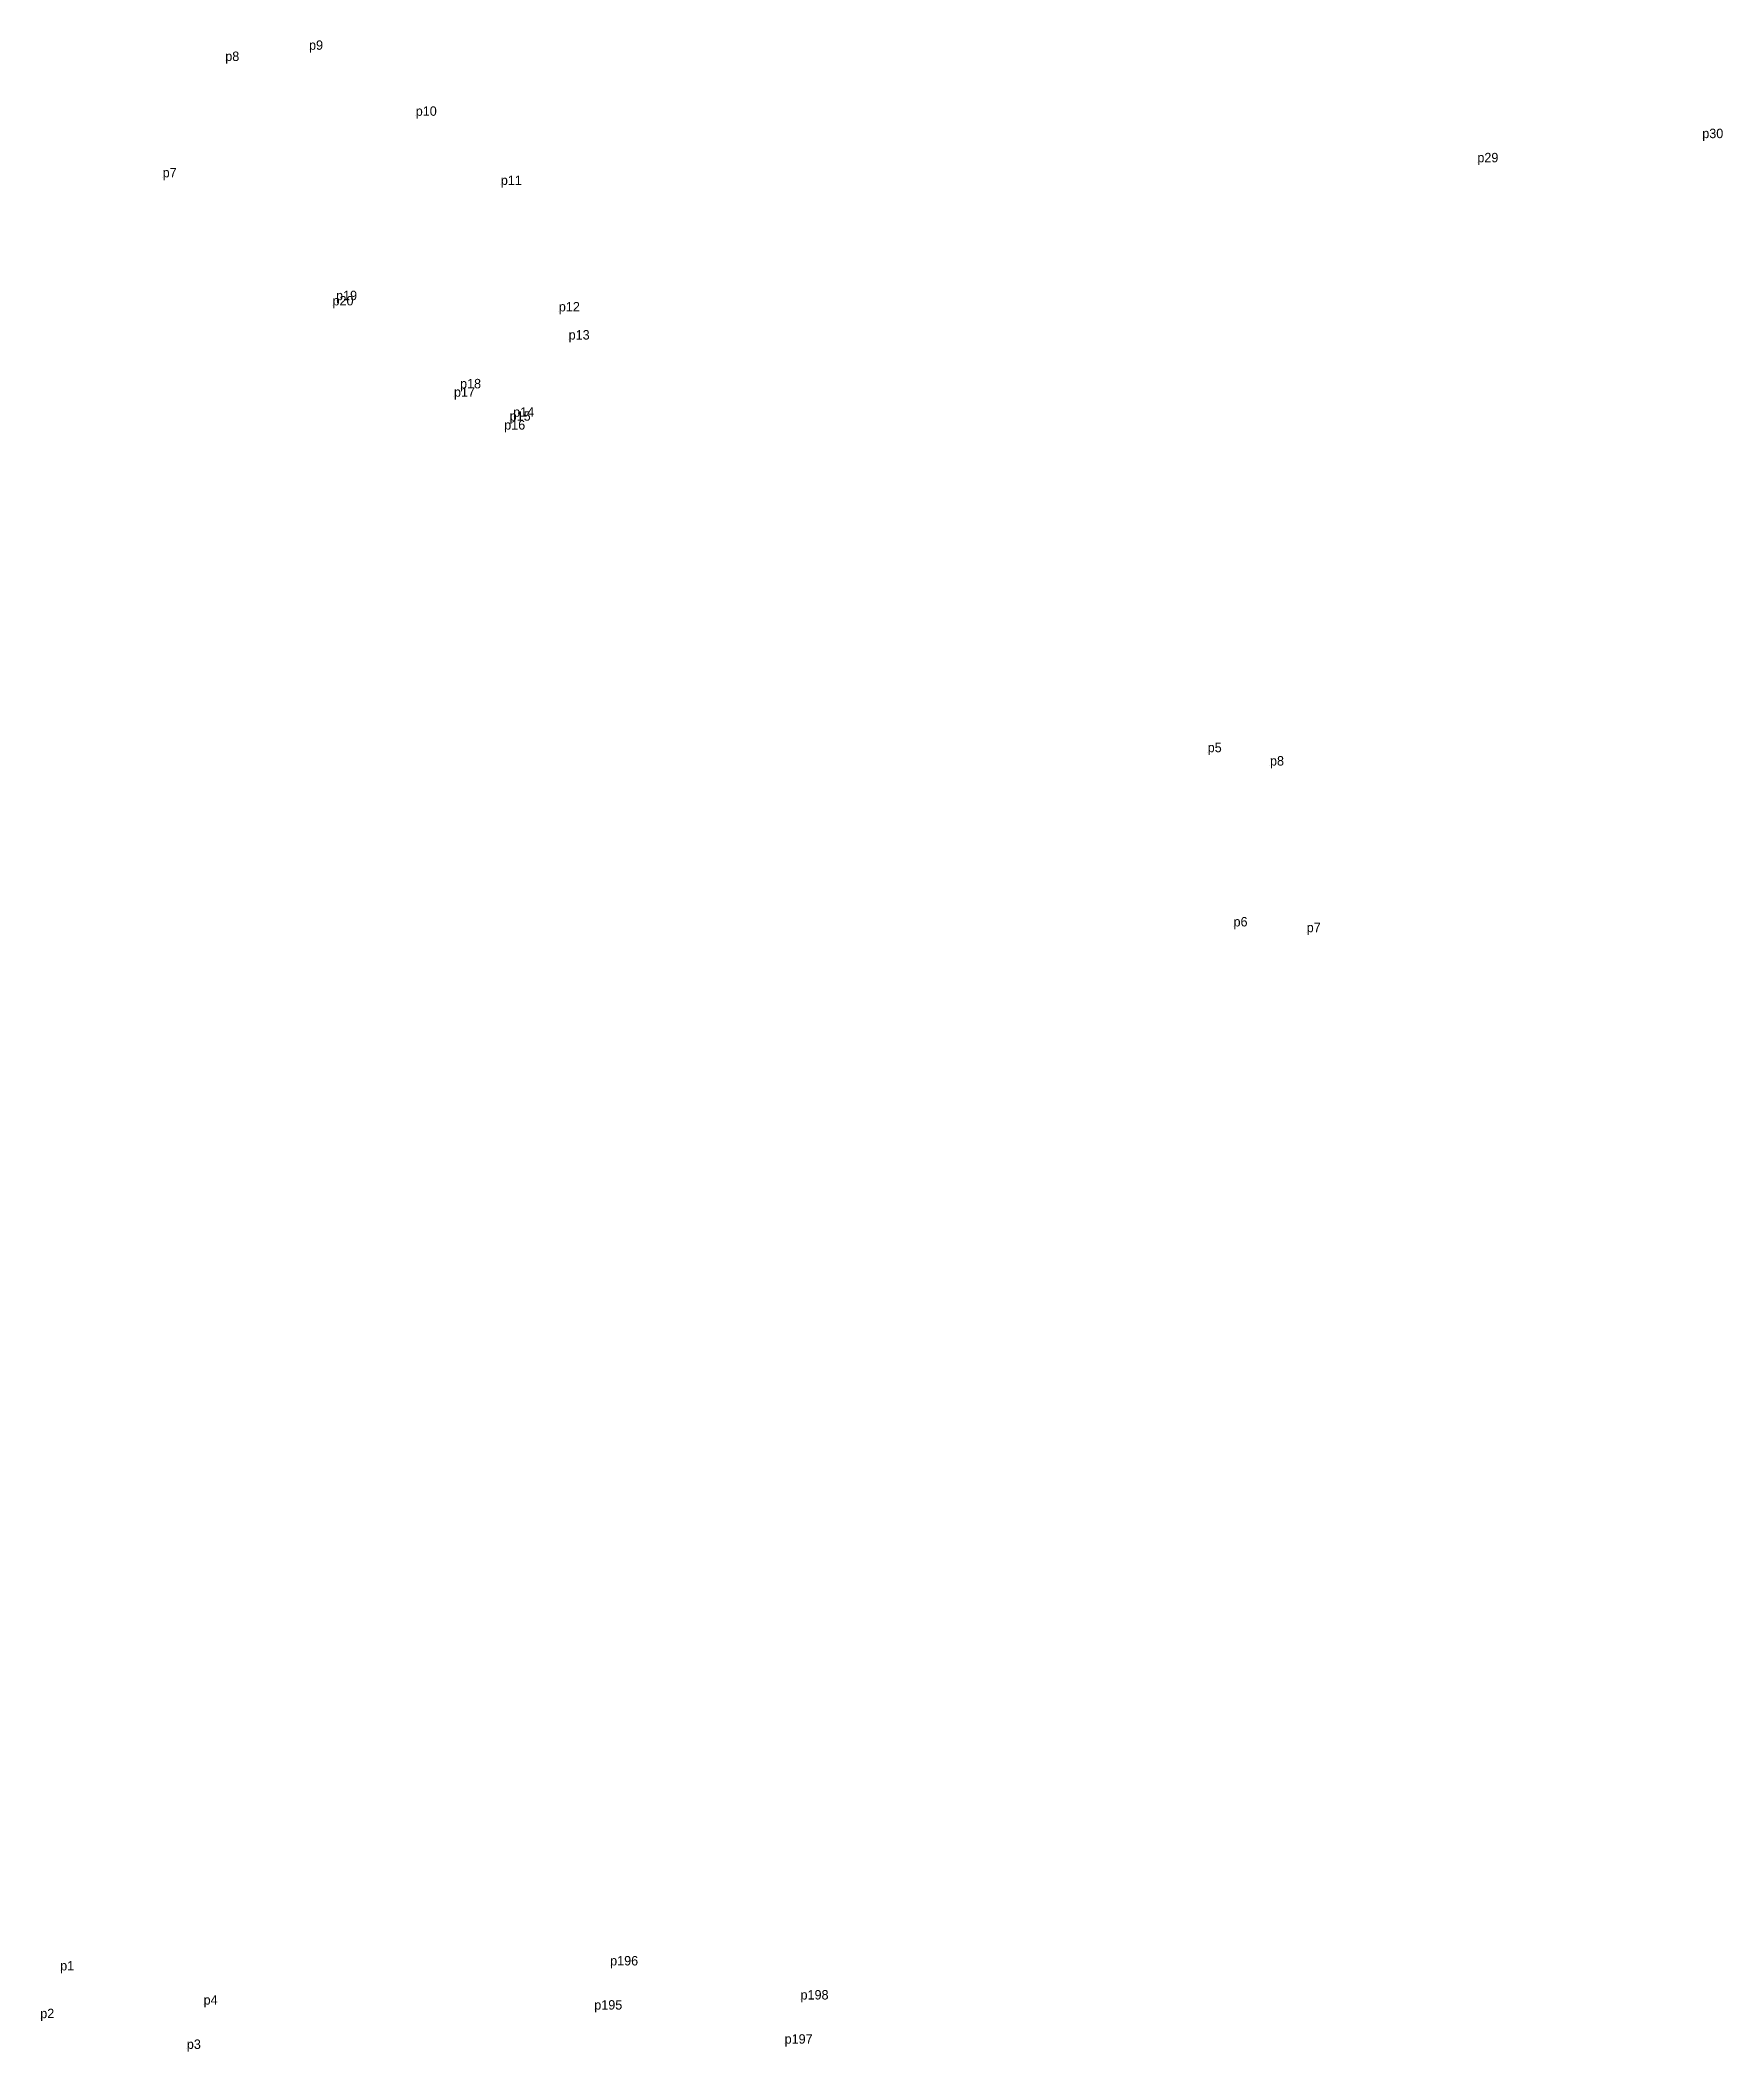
# Model space of a CAD drawing. Extents: x -2 to 54773767, y -1 to 183694297.
# Drawn here: x 540614.6 to 540936.2, y 1835297.3 to 1835681.8 of the extents above; entities that cross this region are included whole.
import ezdxf

# ---------------------------------------------------------------- set-up
doc = ezdxf.new("R2010")
doc.units = 0
doc.layers.add('Level 12', color=7, linetype='Continuous')
doc.layers.add('Level 7', color=7, linetype='Continuous')

msp = doc.modelspace()

# ---------------------------------------------------------------- texts
at = {"layer": 'Level 12'}
for s, p in [('p9', (540665.979, 1835679.945)), ('p8', (540649.964, 1835677.807)), ('p10', (540686.377, 1835667.332)), ('p30', (540932.263, 1835663.06)), ('p29', (540889.28, 1835658.446)), ('p7', (540638.004, 1835655.571)), ('p11', (540702.64, 1835654.118)), ('p20', (540670.463, 1835631.095)), ('p19', (540671.145, 1835632.094)), ('p12', (540713.722, 1835629.944)), ('p13', (540715.596, 1835624.568)), ('p18', (540694.841, 1835615.245)), ('p17', (540693.679, 1835613.644)), ('p16', (540703.279, 1835607.357)), ('p15', (540704.316, 1835609.056)), ('p14', (540704.996, 1835609.817)), ('p5', (540837.738, 1835545.702)), ('p5', (540837.738, 1835545.702)), ('p8', (540849.644, 1835543.153)), ('p8', (540849.644, 1835543.153)), ('p6', (540842.677, 1835512.408)), ('p6', (540842.677, 1835512.408)), ('p7', (540856.663, 1835511.305)), ('p7', (540856.663, 1835511.305)), ('p1', (540618.414, 1835312.896)), ('p1', (540618.414, 1835312.896)), ('p196', (540723.528, 1835313.843)), ('p4', (540645.823, 1835306.358)), ('p4', (540645.823, 1835306.358)), ('p198', (540759.918, 1835307.332)), ('p2', (540614.599, 1835303.77)), ('p2', (540614.599, 1835303.77)), ('p195', (540720.489, 1835305.404)), ('p197', (540756.877, 1835298.894)), ('p3', (540642.624, 1835297.887)), ('p3', (540642.624, 1835297.887))]:
    msp.add_text(s, height=1.8, dxfattribs=at).set_placement(p)

# ---------------------------------------------------------------- linework, layer by layer
at = {"layer": 'Level 7'}
for p, q in [((540649.964, 1835677.807), (540649.964, 1835677.807)), ((540665.979, 1835679.945), (540665.979, 1835679.945)), ((540686.377, 1835667.332), (540686.377, 1835667.332)), ((540932.263, 1835663.06), (540932.263, 1835663.06)), ((540889.28, 1835658.446), (540889.28, 1835658.446)), ((540638.004, 1835655.571), (540638.004, 1835655.571)), ((540702.64, 1835654.118), (540702.64, 1835654.118)), ((540670.463, 1835631.095), (540670.463, 1835631.095)), ((540671.145, 1835632.094), (540671.145, 1835632.094)), ((540713.722, 1835629.944), (540713.722, 1835629.944)), ((540715.596, 1835624.568), (540715.596, 1835624.568)), ((540693.679, 1835613.644), (540693.679, 1835613.644)), ((540694.841, 1835615.245), (540694.841, 1835615.245)), ((540704.316, 1835609.056), (540704.316, 1835609.056)), ((540704.996, 1835609.817), (540704.996, 1835609.817)), ((540703.279, 1835607.357), (540703.279, 1835607.357)), ((540837.738, 1835545.702), (540837.738, 1835545.702)), ((540837.738, 1835545.702), (540837.738, 1835545.702)), ((540849.644, 1835543.153), (540849.644, 1835543.153)), ((540849.644, 1835543.153), (540849.644, 1835543.153)), ((540842.677, 1835512.408), (540842.677, 1835512.408)), ((540842.677, 1835512.408), (540842.677, 1835512.408)), ((540856.663, 1835511.305), (540856.663, 1835511.305)), ((540856.663, 1835511.305), (540856.663, 1835511.305)), ((540618.414, 1835312.896), (540618.414, 1835312.896)), ((540618.414, 1835312.896), (540618.414, 1835312.896)), ((540723.528, 1835313.843), (540723.528, 1835313.843)), ((540645.823, 1835306.358), (540645.823, 1835306.358)), ((540645.823, 1835306.358), (540645.823, 1835306.358)), ((540720.489, 1835305.404), (540720.489, 1835305.404)), ((540759.918, 1835307.332), (540759.918, 1835307.332)), ((540614.599, 1835303.77), (540614.599, 1835303.77)), ((540614.599, 1835303.77), (540614.599, 1835303.77)), ((540642.624, 1835297.887), (540642.624, 1835297.887)), ((540642.624, 1835297.887), (540642.624, 1835297.887)), ((540756.877, 1835298.894), (540756.877, 1835298.894))]:
    msp.add_line(p, q, dxfattribs=at)

msp.set_redraw_order([(e.dxf.handle, doc.entitydb.next_handle()) for e in msp.query("TEXT MTEXT ATTDEF DIMENSION ARC_DIMENSION")])  # texts and dimensions are drawn at this point

doc.saveas('drawing.dxf')
